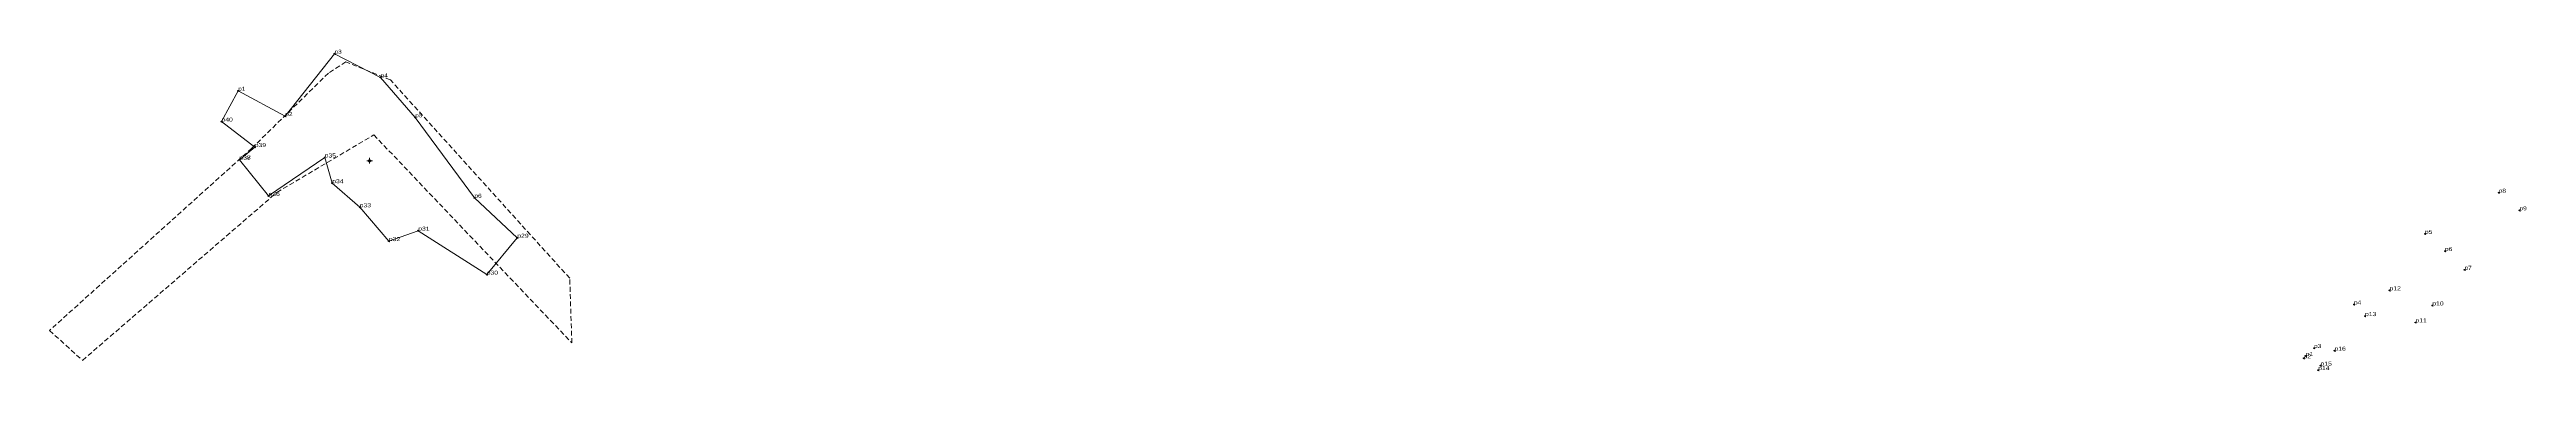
# Model space of a CAD drawing. Header units: metres. Extents: x 534963 to 554150, y 1819620 to 1852902.
# Drawn here: x 550386 to 551485, y 1840619 to 1840761 of the extents above; entities that cross this region are included whole.
import ezdxf

# ---------------------------------------------------------------- set-up
doc = ezdxf.new("R2010")
doc.units = ezdxf.units.M
doc.header["$LTSCALE"] = 0.72
doc.header["$PDMODE"] = 32
doc.header["$PDSIZE"] = 0.36
doc.linetypes.add('MEDIUM_DASHED', pattern=[4.5, 3, -1.5])
for name, color, linetype, lineweight in [('10', 7, 'Continuous', 13), ('11', 7, 'Continuous', 13), ('29', 7, 'MEDIUM_DASHED', 13)]:
    doc.layers.add(name, color=color, linetype=linetype, lineweight=lineweight)
doc.layers.add('12', color=7, linetype='Continuous')
doc.layers.add('7', color=7, linetype='Continuous')

msp = doc.modelspace()

# ---------------------------------------------------------------- hatches: boundary and pattern name
at = {"layer": '11'}
msp.add_hatch(color=256, dxfattribs=at).paths.add_polyline_path([(550528.53, 1840711.89, 1), (550528.23, 1840711.89, 1)])

# ---------------------------------------------------------------- linework, layer by layer
at = {"layer": '10'}
msp.add_lwpolyline([(550593.86, 1840677.81), (550580.3, 1840661.49), (550549.93, 1840680.94), (550536.92, 1840676.33), (550523.97, 1840691.3), (550511.8, 1840701.96), (550508.44, 1840713.35), (550483.53, 1840696.31), (550470.62, 1840712.35), (550477.41, 1840717.96), (550462.67, 1840729.23), (550470.07, 1840742.88), (550490.98, 1840731.68), (550512.79, 1840759.28), (550533.23, 1840748.78), (550548.57, 1840731.13), (550574.84, 1840695.5)], close=True, dxfattribs=at)
at = {"layer": '11'}
for p, q in [((550528.38, 1840713.14), (550528.38, 1840712.51)), ((550527.75, 1840711.89), (550527.13, 1840711.89)), ((550528.38, 1840711.26), (550528.38, 1840710.64)), ((550529.63, 1840711.89), (550529, 1840711.89))]:
    msp.add_line(p, q, dxfattribs=at)
msp.add_lwpolyline([(550528.38, 1840712.51), (550527.75, 1840711.89), (550528.38, 1840711.26), (550529, 1840711.89)], close=True, dxfattribs=at)
msp.add_circle((550528.38, 1840711.89), 0.15, dxfattribs=at)
at = {"layer": '29'}
for points in [[(550517.83, 1840755.69), (550510.08, 1840750.7), (550476.13, 1840717.48), (550386.41, 1840636.78), (550401.03, 1840623.53), (550487.25, 1840697.91), (550530.25, 1840723.35), (550618.05, 1840631.28)], [(550618.05, 1840631.28), (550617.12, 1840659.89), (550537.59, 1840747.7), (550517.83, 1840755.69)]]:
    msp.add_lwpolyline(points, dxfattribs=at)
at = {"layer": '7'}
for p in [(550512.79, 1840759.29), (550533.23, 1840748.78), (550470.07, 1840742.88), (550462.67, 1840729.23), (550490.98, 1840731.68), (550548.57, 1840731.13), (550470.6, 1840712.41), (550470.62, 1840712.35), (550477.41, 1840717.96), (550508.44, 1840713.35), (550511.8, 1840701.96), (550483.53, 1840696.31), (550523.97, 1840691.3), (550574.84, 1840695.5), (551472.65, 1840697.77), (550549.93, 1840680.94), (551439.96, 1840679.52), (551481.86, 1840689.96), (550536.92, 1840676.33), (550593.85, 1840677.81), (551448.83, 1840671.92), (550580.3, 1840661.49), (551457.47, 1840663.6), (551408.43, 1840648.25), (551424.23, 1840654.54), (551443.18, 1840647.84), (551413.34, 1840643.13), (551435.7, 1840640.33), (551386.18, 1840624.46), (551387.15, 1840625.44), (551390.75, 1840628.98), (551399.8, 1840627.82), (551392.57, 1840619.21), (551393.61, 1840621.21)]:
    msp.add_point(p, dxfattribs=at)

# ---------------------------------------------------------------- texts
at = {"layer": '12'}
for s, width, p in [('p3', 1.2, (550512.79, 1840759.28)), ('p4', 1.2, (550533.23, 1840748.78)), ('p1', 1.2, (550470.07, 1840742.88)), ('p40', 1.25, (550462.67, 1840729.23)), ('p2', 1.2, (550490.98, 1840731.68)), ('p5', 1.2, (550548.57, 1840731.13)), ('p38', 1.25, (550470.6, 1840712.41)), ('p37', 1.25, (550470.62, 1840712.35)), ('p39', 1.25, (550477.41, 1840717.96)), ('p35', 1.25, (550508.44, 1840713.35)), ('p34', 1.25, (550511.8, 1840701.96)), ('p36', 1.25, (550483.53, 1840696.31)), ('p33', 1.25, (550523.97, 1840691.3)), ('p6', 1.2, (550574.84, 1840695.5)), ('p8', 1.2, (551472.65, 1840697.76)), ('p9', 1.2, (551481.86, 1840689.96)), ('p31', 1.25, (550549.93, 1840680.94)), ('p29', 1.25, (550593.86, 1840677.81)), ('p5', 1.2, (551439.96, 1840679.52)), ('p32', 1.25, (550536.92, 1840676.33)), ('p6', 1.2, (551448.83, 1840671.92)), ('p30', 1.25, (550580.3, 1840661.49)), ('p7', 1.2, (551457.47, 1840663.6)), ('p4', 1.2, (551408.43, 1840648.25)), ('p12', 1.25, (551424.23, 1840654.54)), ('p10', 1.25, (551443.18, 1840647.84)), ('p13', 1.25, (551413.34, 1840643.12)), ('p11', 1.25, (551435.7, 1840640.33)), ('p2', 1.2, (551386.18, 1840624.46)), ('p1', 1.2, (551387.15, 1840625.44)), ('p3', 1.2, (551390.75, 1840628.98)), ('p16', 1.25, (551399.8, 1840627.82)), ('p14', 1.25, (551392.57, 1840619.21)), ('p15', 1.25, (551393.61, 1840621.21))]:
    msp.add_text(s, height=1.8, dxfattribs=dict(at, width=width)).set_placement(p)

doc.saveas('drawing.dxf')
